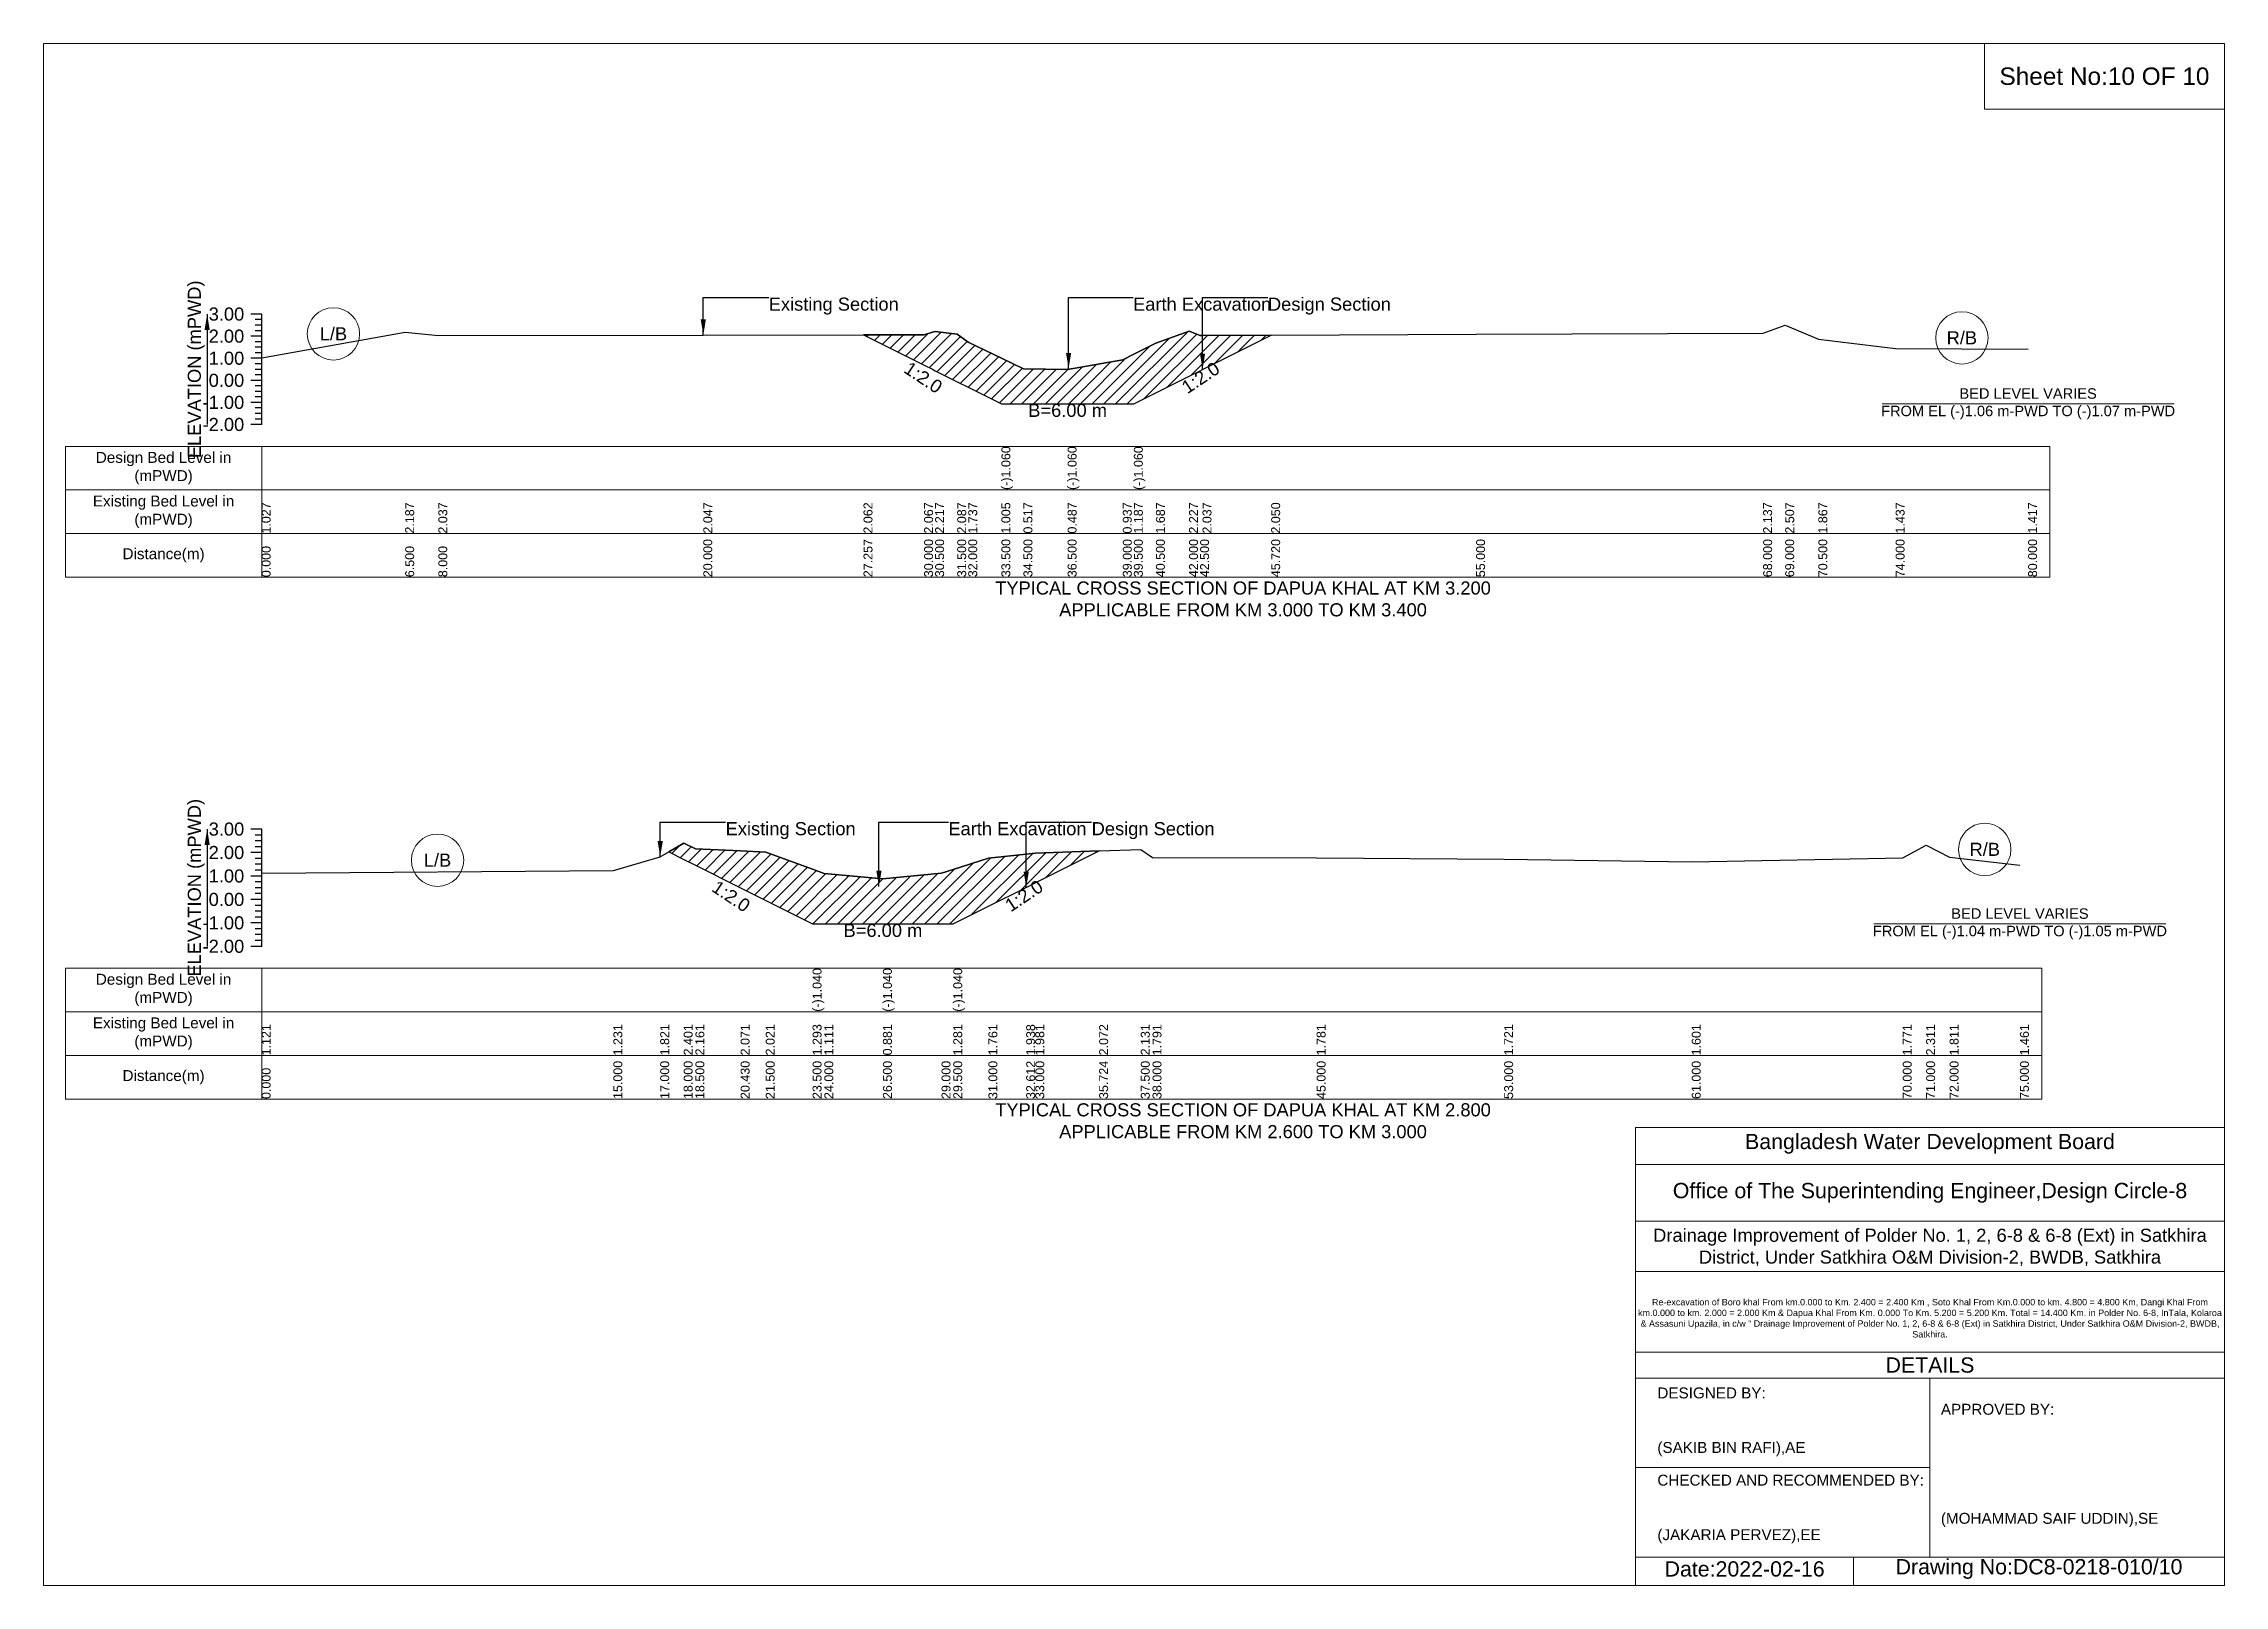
# Model space of a CAD drawing. Header units: inches. Extents: x 91000 to 538000, y -5656 to 0.
# Drawn here: x 400000 to 408000, y -5656 to 0 of the extents above; entities that cross this region are included whole.
import ezdxf

# ---------------------------------------------------------------- set-up
doc = ezdxf.new("R2010")
doc.units = ezdxf.units.IN
doc.header["$LTSCALE"] = 7
doc.header["$MEASUREMENT"] = 0
for name, color, linetype, lineweight in [('Cross section Data Border', 7, 'Continuous', 9), ('Cross Section Labels', 7, 'Continuous', 9), ('Existing_Bed_Level for Xsection', 7, 'Continuous', 25)]:
    doc.layers.add(name, color=color, linetype=linetype, lineweight=lineweight)
doc.styles.get("Standard").update_dxf_attribs({"font": 'arial.ttf'})
doc.dimstyles.get("Standard").update_dxf_attribs({"dimtxt": 45, "dimasz": 60, "dimexe": 0.18, "dimexo": 0.0625, "dimgap": 0.09, "dimtad": 0, "dimtih": 1, "dimtoh": 1, "dimdec": 4, "dimzin": 0, "dimdsep": 46, "dimtxsty": 'Standard', "dimcen": 0.09, "dimadec": 0, "dimazin": 0, "dimtfac": 1, "dimtdec": 4, "dimtofl": 0, "dimtmove": 0, "dimatfit": 3, "dimfxl": 1, "dimtolj": 1, "dimtzin": 0, "dimarcsym": 0})

msp = doc.modelspace()

# ---------------------------------------------------------------- texts
at = {"layer": 'Cross section Data Border', "char_height": 40, "width": 640, "attachment_point": 5}
for s, insert in [('Design Bed Level in (mPWD)', (400440, -1557.447)), ('Existing Bed Level in (mPWD)', (400440, -1717.447)), ('Distance(m)', (400440, -1877.447)), ('Design Bed Level in (mPWD)', (400440, -3471.766)), ('Existing Bed Level in (mPWD)', (400440, -3631.766)), ('Distance(m)', (400440, -3791.766))]:
    msp.add_mtext(s, dxfattribs=dict(at, insert=insert))
at = {"layer": 'Cross Section Labels'}
for s, insert, char_height, attachment_point in [('Sheet No:10 OF 10', (407560, -120), 64, 5), ('Existing Section', (402660, -931.697), 48, 1), ('Earth Excavation', (403996.5, -931.697), 48, 1), ('Design Section', (404491.4002, -931.697), 48, 1), ('L/B', (401063.25, -1064.78), 48, 5), ('R/B', (407037, -1079.36), 48, 5), ('BED LEVEL VARIES ^JFROM EL (-)1.06 m-PWD TO (-)1.07 m-PWD', (407280, -1321.307), 38.4, 5), ('B=6.00 m', (403756.5, -1321.307), 48, 2), ('TYPICAL CROSS SECTION OF DAPUA KHAL AT KM 3.200^JAPPLICABLE FROM KM 3.000 TO KM 3.400', (404400, -2037.447), 48, 5), ('Existing Section', (402502, -2855.966), 48, 1), ('Earth Excavation', (403319, -2855.966), 48, 1), ('Design Section', (403844.61357, -2855.966), 48, 1), ('R/B', (407121, -2956.07), 48, 5), ('L/B', (401445, -2995.63), 48, 5), ('BED LEVEL VARIES ^JFROM EL (-)1.04 m-PWD TO (-)1.05 m-PWD', (407250, -3229.206), 38.4, 5), ('B=6.00 m', (403079, -3229.206), 48, 2), ('TYPICAL CROSS SECTION OF DAPUA KHAL AT KM 2.800^JAPPLICABLE FROM KM 2.600 TO KM 3.000', (404400, -3951.766), 48, 5), ('Bangladesh Water Development Board', (406920, -4036), 56, 5), ('Office of The Superintending Engineer,Design Circle-8', (406920, -4216), 56, 5)]:
    msp.add_mtext(s, dxfattribs=dict(at, insert=insert, char_height=char_height, attachment_point=attachment_point))
at = {"layer": 'Cross Section Labels', "char_height": 48, "attachment_point": 2}
for insert, rotation in [((403240.40737, -1205.01069), 326.309932474), ((404231.1502, -1205.4819), 33.690067526), ((402535.48796, -3107.94998), 326.309932474), ((403583.11357, -3106.14921), 33.690067526)]:
    msp.add_mtext('1:2.0', dxfattribs=dict(at, insert=insert, rotation=rotation))
at = {"layer": 'Cross Section Labels'}
for s, insert, char_height, width, attachment_point in [('Drainage Improvement of Polder No. 1, 2, 6-8 & 6-8 (Ext) in Satkhira District, Under Satkhira O&M Division-2, BWDB, Satkhira', (406920, -4416), 48, 2240, 5), ('Re-excavation of Boro khal From km.0.000 to Km. 2.400 = 2.400 Km , Soto Khal From Km.0.000 to km. 4.800 = 4.800 Km, Dangi Khal From km.0.000 to km. 2.000 = 2.000 Km & Dapua Khal From Km. 0.000 To Km. 5.200 = 5.200 Km. Total = 14.400 Km. in Polder No. 6-8, InTala, Kolaroa & Assasuni Upazila, in c/w “ Drainage Improvement of Polder No. 1, 2, 6-8 & 6-8 (Ext) in Satkhira District, Under Satkhira O&M Division-2, BWDB, Satkhira.', (406920, -4676), 23.56497918, 2160, 5), ('DETAILS', (406920, -4848), 56, 2240, 5), ('DESIGNED BY:^J^J^J(SAKIB BIN RAFI),AE', (405920, -5056), 40, 1120, 4), ('APPROVED BY:^J^J^J^J^J^J(MOHAMMAD SAIF UDDIN),SE', (406960, -5216), 40, 1120, 4), ('CHECKED AND RECOMMENDED BY:^J^J^J(JAKARIA PERVEZ),EE', (405920, -5376), 40, 1120, 4), ('Date:2022-02-16', (406240, -5596), 56, 1120, 5), ('Drawing No:DC8-0218-010/10', (407320, -5596), 56, 1760, 5)]:
    msp.add_mtext(s, dxfattribs=dict(at, insert=insert, char_height=char_height, width=width, attachment_point=attachment_point))
at = {"layer": 'Existing_Bed_Level for Xsection', "rotation": 90}
for s, insert, char_height, attachment_point in [('ELEVATION (mPWD)', (400560, -1194.947), 48, 5), ('(-)1.060', (403513.5, -1637.447), 32.8, 1), ('(-)1.060', (403756.5, -1637.447), 32.8, 1), ('(-)1.060', (403999.5, -1637.447), 32.8, 1), ('1.027', (400800, -1797.447), 32.8, 1), ('2.187', (401326.5, -1797.447), 32.8, 1), ('2.037', (401448, -1797.447), 32.8, 1), ('2.047', (402420, -1797.447), 32.8, 1), ('2.062', (403007.81474, -1797.447), 32.8, 1), ('2.067', (403230, -1797.447), 32.8, 1), ('2.217', (403270.5, -1797.447), 32.8, 1), ('2.087', (403351.5, -1797.447), 32.8, 1), ('1.737', (403392, -1797.447), 32.8, 1), ('1.005', (403513.5, -1797.447), 32.8, 1), ('0.517', (403594.5, -1797.447), 32.8, 1), ('0.487', (403756.5, -1797.447), 32.8, 1), ('0.937', (403959, -1797.447), 32.8, 1), ('1.187', (403999.5, -1797.447), 32.8, 1), ('1.687', (404080.5, -1797.447), 32.8, 1), ('2.227', (404202, -1797.447), 32.8, 1), ('2.037', (404251.4002, -1797.447), 32.8, 1), ('2.050', (404503.3004, -1797.447), 32.8, 1), ('2.137', (406308, -1797.447), 32.8, 1), ('2.507', (406389, -1797.447), 32.8, 1), ('1.867', (406510.5, -1797.447), 32.8, 1), ('1.437', (406794, -1797.447), 32.8, 1), ('1.417', (407280, -1797.447), 32.8, 1), ('20.000', (402420, -1957.447), 32.8, 1), ('27.257', (403007.81474, -1957.447), 32.8, 1), ('30.000', (403230, -1957.447), 32.8, 1), ('30.500', (403270.5, -1957.447), 32.8, 1), ('31.500', (403351.5, -1957.447), 32.8, 1), ('32.000', (403392, -1957.447), 32.8, 1), ('33.500', (403513.5, -1957.447), 32.8, 1), ('34.500', (403594.5, -1957.447), 32.8, 1), ('36.500', (403756.5, -1957.447), 32.8, 1), ('39.000', (403959, -1957.447), 32.8, 1), ('39.500', (403999.5, -1957.447), 32.8, 1), ('40.500', (404080.5, -1957.447), 32.8, 1), ('42.000', (404202, -1957.447), 32.8, 1), ('42.500', (404242.5, -1957.447), 32.8, 1), ('45.720', (404503.3004, -1957.447), 32.8, 1), ('55.000', (405255, -1957.447), 32.8, 1), ('68.000', (406308, -1957.447), 32.8, 1), ('69.000', (406389, -1957.447), 32.8, 1), ('70.500', (406510.5, -1957.447), 32.8, 1), ('74.000', (406794, -1957.447), 32.8, 1), ('80.000', (407280, -1957.447), 32.8, 1), ('0.000', (400800, -1957.447), 32.8, 1), ('6.500', (401326.5, -1957.447), 32.8, 1), ('8.000', (401448, -1957.447), 32.8, 1), ('ELEVATION (mPWD)', (400560, -3096.766), 48, 5), ('(-)1.040', (402821, -3551.766), 32.8, 1), ('(-)1.040', (403079, -3551.766), 32.8, 1), ('(-)1.040', (403337, -3551.766), 32.8, 1), ('1.121', (400800, -3711.766), 32.8, 1), ('1.231', (402090, -3711.766), 32.8, 1), ('1.821', (402262, -3711.766), 32.8, 1), ('2.401', (402348, -3711.766), 32.8, 1), ('2.161', (402391, -3711.766), 32.8, 1), ('2.071', (402556.98796, -3711.766), 32.8, 1), ('2.021', (402649, -3711.766), 32.8, 1), ('1.293', (402821, -3711.766), 32.8, 1), ('1.111', (402864, -3711.766), 32.8, 1), ('0.881', (403079, -3711.766), 32.8, 1), ('1.281', (403337, -3711.766), 32.8, 1), ('1.761', (403466, -3711.766), 32.8, 1), ('1.938', (403604.61357, -3711.766), 32.8, 1), ('1.981', (403638, -3711.766), 32.8, 1), ('2.072', (403872.22714, -3711.766), 32.8, 1), ('2.131', (404025, -3711.766), 32.8, 1), ('1.791', (404068, -3711.766), 32.8, 1), ('1.781', (404670, -3711.766), 32.8, 1), ('1.721', (405358, -3711.766), 32.8, 1), ('1.601', (406046, -3711.766), 32.8, 1), ('1.771', (406820, -3711.766), 32.8, 1), ('2.311', (406906, -3711.766), 32.8, 1), ('1.811', (406992, -3711.766), 32.8, 1), ('1.461', (407250, -3711.766), 32.8, 1), ('0.000', (400800, -3871.766), 32.8, 1), ('15.000', (402090, -3871.766), 32.8, 1), ('17.000', (402262, -3871.766), 32.8, 1), ('18.000', (402348, -3871.766), 32.8, 1), ('18.500', (402391, -3871.766), 32.8, 1), ('20.430', (402556.98796, -3871.766), 32.8, 1), ('21.500', (402649, -3871.766), 32.8, 1), ('23.500', (402821, -3871.766), 32.8, 1), ('24.000', (402864, -3871.766), 32.8, 1), ('26.500', (403079, -3871.766), 32.8, 1), ('29.000', (403294, -3871.766), 32.8, 1), ('29.500', (403337, -3871.766), 32.8, 1), ('31.000', (403466, -3871.766), 32.8, 1), ('32.612', (403604.61357, -3871.766), 32.8, 1), ('33.000', (403638, -3871.766), 32.8, 1), ('35.724', (403872.22714, -3871.766), 32.8, 1), ('37.500', (404025, -3871.766), 32.8, 1), ('38.000', (404068, -3871.766), 32.8, 1), ('45.000', (404670, -3871.766), 32.8, 1), ('53.000', (405358, -3871.766), 32.8, 1), ('61.000', (406046, -3871.766), 32.8, 1), ('70.000', (406820, -3871.766), 32.8, 1), ('71.000', (406906, -3871.766), 32.8, 1), ('72.000', (406992, -3871.766), 32.8, 1), ('75.000', (407250, -3871.766), 32.8, 1)]:
    msp.add_mtext(s, dxfattribs=dict(at, insert=insert, char_height=char_height, attachment_point=attachment_point))
at = {"layer": 'Existing_Bed_Level for Xsection', "char_height": 48, "attachment_point": 6}
for s, insert in [('3.00', (400736, -992.447)), ('2.00', (400736, -1073.447)), ('1.00', (400736, -1154.447)), ('0.00', (400736, -1235.447)), ('-1.00', (400736, -1316.447)), ('-2.00', (400736, -1397.447)), ('3.00', (400736, -2881.766)), ('2.00', (400736, -2967.766)), ('1.00', (400736, -3053.766)), ('0.00', (400736, -3139.766)), ('-1.00', (400736, -3225.766)), ('-2.00', (400736, -3311.766))]:
    msp.add_mtext(s, dxfattribs=dict(at, insert=insert))

# ---------------------------------------------------------------- hatches: boundary and pattern name
at = {"layer": 'Existing_Bed_Level for Xsection'}
h = msp.add_hatch(dxfattribs=at)
h.set_pattern_fill('ANSI31', color=256, scale=243, style=0)
h.paths.add_polyline_path([(403007.81474, -1068.46437), (403230, -1179.557), (403260.65737, -1194.88569), (403270.5, -1199.807), (403351.5, -1240.307), (403392, -1260.557), (403513.5, -1321.307), (403594.5, -1321.307), (403756.5, -1321.307), (403959, -1321.307), (403999.5, -1321.307), (404080.5, -1280.807), (404202, -1220.057), (404242.5, -1199.807), (404251.4002, -1195.3569), (404503.3004, -1069.4068), (404251.4002, -1070.4144), (404242.5, -1070.45), (404202, -1055.06), (404080.5, -1098.8), (403999.5, -1139.3), (403959, -1159.55), (403756.5, -1196), (403594.5, -1193.57), (403513.5, -1154.042), (403392, -1094.75), (403351.5, -1066.4), (403270.5, -1055.87), (403260.65737, -1058.82279), (403230, -1068.02)])
h = msp.add_hatch(dxfattribs=at)
h.set_pattern_fill('ANSI31', color=256, scale=258, style=0)
h.paths.add_polyline_path([(402292.97593, -2965.19396), (402348, -2992.706), (402391, -3014.206), (402556.98796, -3097.19998), (402649, -3143.206), (402821, -3229.206), (402864, -3229.206), (403079, -3229.206), (403294, -3229.206), (403337, -3229.206), (403466, -3164.706), (403604.61357, -3095.39921), (403638, -3078.706), (403872.22714, -2961.59243), (403638, -2969.4), (403604.61357, -2973.07251), (403466, -2988.32), (403337, -3029.6), (403294, -3043.36), (403079, -3064), (402864, -3044.22), (402821, -3028.568), (402649, -2965.96), (402556.98796, -2961.6661), (402391, -2953.92), (402348, -2933.28)])

# ---------------------------------------------------------------- linework, layer by layer
at = {"layer": 'Cross section Data Border'}
for points in [[(400080, -1477.447), (407360, -1477.447), (407360, -1957.447), (400080, -1957.447)], [(400080, -3391.766), (407330, -3391.766), (407330, -3871.766), (400080, -3871.766)]]:
    msp.add_lwpolyline(points, close=True, dxfattribs=at)
for points in [[(400800, -1477.447), (400800, -1957.447)], [(400080, -1637.447), (407360, -1637.447)], [(400080, -1797.447), (407360, -1797.447)], [(400800, -3391.766), (400800, -3871.766)], [(400080, -3551.766), (407330, -3551.766)], [(400080, -3711.766), (407330, -3711.766)]]:
    msp.add_lwpolyline(points, dxfattribs=at)
at = {"layer": 'Cross Section Labels'}
for points in [[(400000, 0), (408000, 0), (408000, -5656), (400000, -5656)], [(407120, 0), (408000, 0), (408000, -240), (407120, -240)]]:
    msp.add_lwpolyline(points, close=True, dxfattribs=at)
for points in [[(406744.19427, -1321.307), (407815.80573, -1321.307)], [(406714.19427, -3229.206), (407785.80573, -3229.206)], [(405840, -5656), (405840, -3976), (408000, -3976)], [(405840, -4112), (408000, -4112)], [(405840, -4320), (408000, -4320)], [(405840, -4504), (408000, -4504)], [(405840, -4800), (408000, -4800)], [(405840, -4896), (408000, -4896)], [(406920, -4896), (406920, -5552)], [(405840, -5224), (406920, -5224)], [(405840, -5552), (408000, -5552)], [(406640, -5552), (406640, -5656)]]:
    msp.add_lwpolyline(points, dxfattribs=at)
for centre in [(401063.25, -1064.78), (407037, -1079.36), (407121, -2956.07), (401445, -2995.63)]:
    msp.add_circle(centre, 96, dxfattribs=at)
at = {"layer": 'Existing_Bed_Level for Xsection'}
for points in [[(400800, -992.447), (400760, -992.447)], [(400800, -1012.697), (400776, -1012.697)], [(400800, -1032.947), (400776, -1032.947)], [(400800, -1397.447), (400800, -1316.447), (400800, -1235.447), (400800, -1154.447), (400800, -1073.447), (400800, -992.447)], [(400800, -1152.26), (401326.5, -1058.3), (401448, -1070.45), (402420, -1069.64), (403007.81474, -1068.46437), (403230, -1068.02), (403260.65737, -1058.82279), (403270.5, -1055.87), (403351.5, -1066.4), (403392, -1094.75), (403513.5, -1154.042), (403513.5, -1154.042), (403594.5, -1193.57), (403756.5, -1196), (403756.5, -1196), (403959, -1159.55), (403999.5, -1139.3), (403999.5, -1139.3), (404080.5, -1098.8), (404202, -1055.06), (404242.5, -1070.45), (404251.4002, -1070.4144), (404503.3004, -1069.4068), (405255, -1066.4), (406308, -1062.35), (406389, -1032.38), (406510.5, -1084.22), (406794, -1119.05), (407280, -1120.67)], [(400800, -1073.447), (400760, -1073.447)], [(400800, -1053.197), (400776, -1053.197)], [(400800, -1093.697), (400776, -1093.697)], [(400800, -1113.947), (400776, -1113.947)], [(400800, -1154.447), (400760, -1154.447)], [(400800, -1134.197), (400776, -1134.197)], [(400800, -1174.697), (400776, -1174.697)], [(400800, -1194.947), (400776, -1194.947)], [(400800, -1235.447), (400760, -1235.447)], [(400800, -1215.197), (400776, -1215.197)], [(400800, -1255.697), (400776, -1255.697)], [(400800, -1275.947), (400776, -1275.947)], [(400800, -1316.447), (400760, -1316.447)], [(400800, -1296.197), (400776, -1296.197)], [(400800, -1336.697), (400776, -1336.697)], [(400800, -1356.947), (400776, -1356.947)], [(400800, -1397.447), (400760, -1397.447)], [(400800, -1377.197), (400776, -1377.197)], [(400800, -2881.766), (400760, -2881.766)], [(400800, -2903.266), (400776, -2903.266)], [(400800, -2924.766), (400776, -2924.766)], [(400800, -2946.266), (400776, -2946.266)], [(400800, -3311.766), (400800, -3225.766), (400800, -3139.766), (400800, -3053.766), (400800, -2967.766), (400800, -2881.766)], [(400800, -3043.36), (402090, -3033.9), (402262, -2983.16), (402292.97593, -2965.19396), (402348, -2933.28), (402391, -2953.92), (402556.98796, -2961.6661), (402649, -2965.96), (402821, -3028.568), (402821, -3028.568), (402864, -3044.22), (403079, -3064), (403079, -3064), (403294, -3043.36), (403337, -3029.6), (403337, -3029.6), (403466, -2988.32), (403604.61357, -2973.07251), (403638, -2969.4), (403872.22714, -2961.59243), (404025, -2956.5), (404068, -2985.74), (404670, -2986.6), (405358, -2991.76), (406046, -3002.08), (406820, -2987.46), (406906, -2941.02), (406992, -2984.02), (407250, -3014.12)], [(400800, -2967.766), (400760, -2967.766)], [(400800, -2989.266), (400776, -2989.266)], [(400800, -3010.766), (400776, -3010.766)], [(400800, -3032.266), (400776, -3032.266)], [(400800, -3053.766), (400760, -3053.766)], [(400800, -3075.266), (400776, -3075.266)], [(400800, -3096.766), (400776, -3096.766)], [(400800, -3118.266), (400776, -3118.266)], [(400800, -3139.766), (400760, -3139.766)], [(400800, -3161.266), (400776, -3161.266)], [(400800, -3182.766), (400776, -3182.766)], [(400800, -3225.766), (400760, -3225.766)], [(400800, -3204.266), (400776, -3204.266)], [(400800, -3247.266), (400776, -3247.266)], [(400800, -3268.766), (400776, -3268.766)], [(400800, -3311.766), (400760, -3311.766)], [(400800, -3290.266), (400776, -3290.266)]]:
    msp.add_lwpolyline(points, dxfattribs=at)
for points in [[(403007.81474, -1068.46437), (403007.81474, -1068.46437), (403230, -1179.557), (403260.65737, -1194.88569), (403270.5, -1199.807), (403351.5, -1240.307), (403392, -1260.557), (403513.5, -1321.307), (403513.5, -1321.307), (403594.5, -1321.307), (403756.5, -1321.307), (403756.5, -1321.307), (403959, -1321.307), (403999.5, -1321.307), (403999.5, -1321.307), (404080.5, -1280.807), (404202, -1220.057), (404242.5, -1199.807), (404251.4002, -1195.3569), (404503.3004, -1069.4068), (404503.3004, -1069.4068), (404503.3004, -1069.4068), (404251.4002, -1070.4144), (404242.5, -1070.45), (404202, -1055.06), (404080.5, -1098.8), (403999.5, -1139.3), (403999.5, -1139.3), (403959, -1159.55), (403756.5, -1196), (403756.5, -1196), (403594.5, -1193.57), (403513.5, -1154.042), (403513.5, -1154.042), (403392, -1094.75), (403351.5, -1066.4), (403270.5, -1055.87), (403260.65737, -1058.82279), (403230, -1068.02), (403007.81474, -1068.46437)], [(402292.97593, -2965.19396), (402292.97593, -2965.19396), (402348, -2992.706), (402391, -3014.206), (402556.98796, -3097.19998), (402649, -3143.206), (402821, -3229.206), (402821, -3229.206), (402864, -3229.206), (403079, -3229.206), (403079, -3229.206), (403294, -3229.206), (403337, -3229.206), (403337, -3229.206), (403466, -3164.706), (403604.61357, -3095.39921), (403638, -3078.706), (403872.22714, -2961.59243), (403638, -2969.4), (403604.61357, -2973.07251), (403466, -2988.32), (403337, -3029.6), (403337, -3029.6), (403294, -3043.36), (403079, -3064), (403079, -3064), (402864, -3044.22), (402821, -3028.568), (402821, -3028.568), (402649, -2965.96), (402556.98796, -2961.6661), (402391, -2953.92), (402348, -2933.28), (402292.97593, -2965.19396)]]:
    msp.add_lwpolyline(points, close=True, dxfattribs=at)

msp.set_redraw_order([(e.dxf.handle, doc.entitydb.next_handle()) for e in msp.query("TEXT MTEXT ATTDEF DIMENSION ARC_DIMENSION")])  # texts and dimensions are drawn at this point

# ---------------------------------------------------------------- leaders
at = {"layer": 'Cross Section Labels', "annotation_type": 0, "has_hookline": 1, "hookline_direction": 0}
for points, text_width in [([(402420, -1069.64), (402420, -931.697), (402659.91, -931.697)], 467.16508), ([(403760.0334, -1192.29851), (403760.0334, -931.697), (403996.41, -931.697)], 496.99318), ([(404251.4002, -1195.3569), (404251.4002, -931.697), (404491.3102, -931.697)], 441.23329), ([(402262, -2983.16), (402262, -2855.966), (402501.91, -2855.966)], 467.16508), ([(403064.33347, -3092.10929), (403064.33347, -2855.966), (403318.91, -2855.966)], 496.99318), ([(403604.61357, -3095.39921), (403604.61357, -2855.966), (403844.52357, -2855.966)], 441.23329)]:
    msp.add_leader(points, dimstyle='Standard', override={"dimasz": 57.6}, dxfattribs=dict(at, text_width=text_width))
at = {"layer": 'Existing_Bed_Level for Xsection'}
for points in [[(400600, -992.447), (400600, -1397.447)], [(400600, -2881.766), (400600, -3311.766)]]:
    msp.add_leader(points, dimstyle='Standard', override={"dimasz": 57.6}, dxfattribs=at)

doc.saveas('drawing.dxf')
